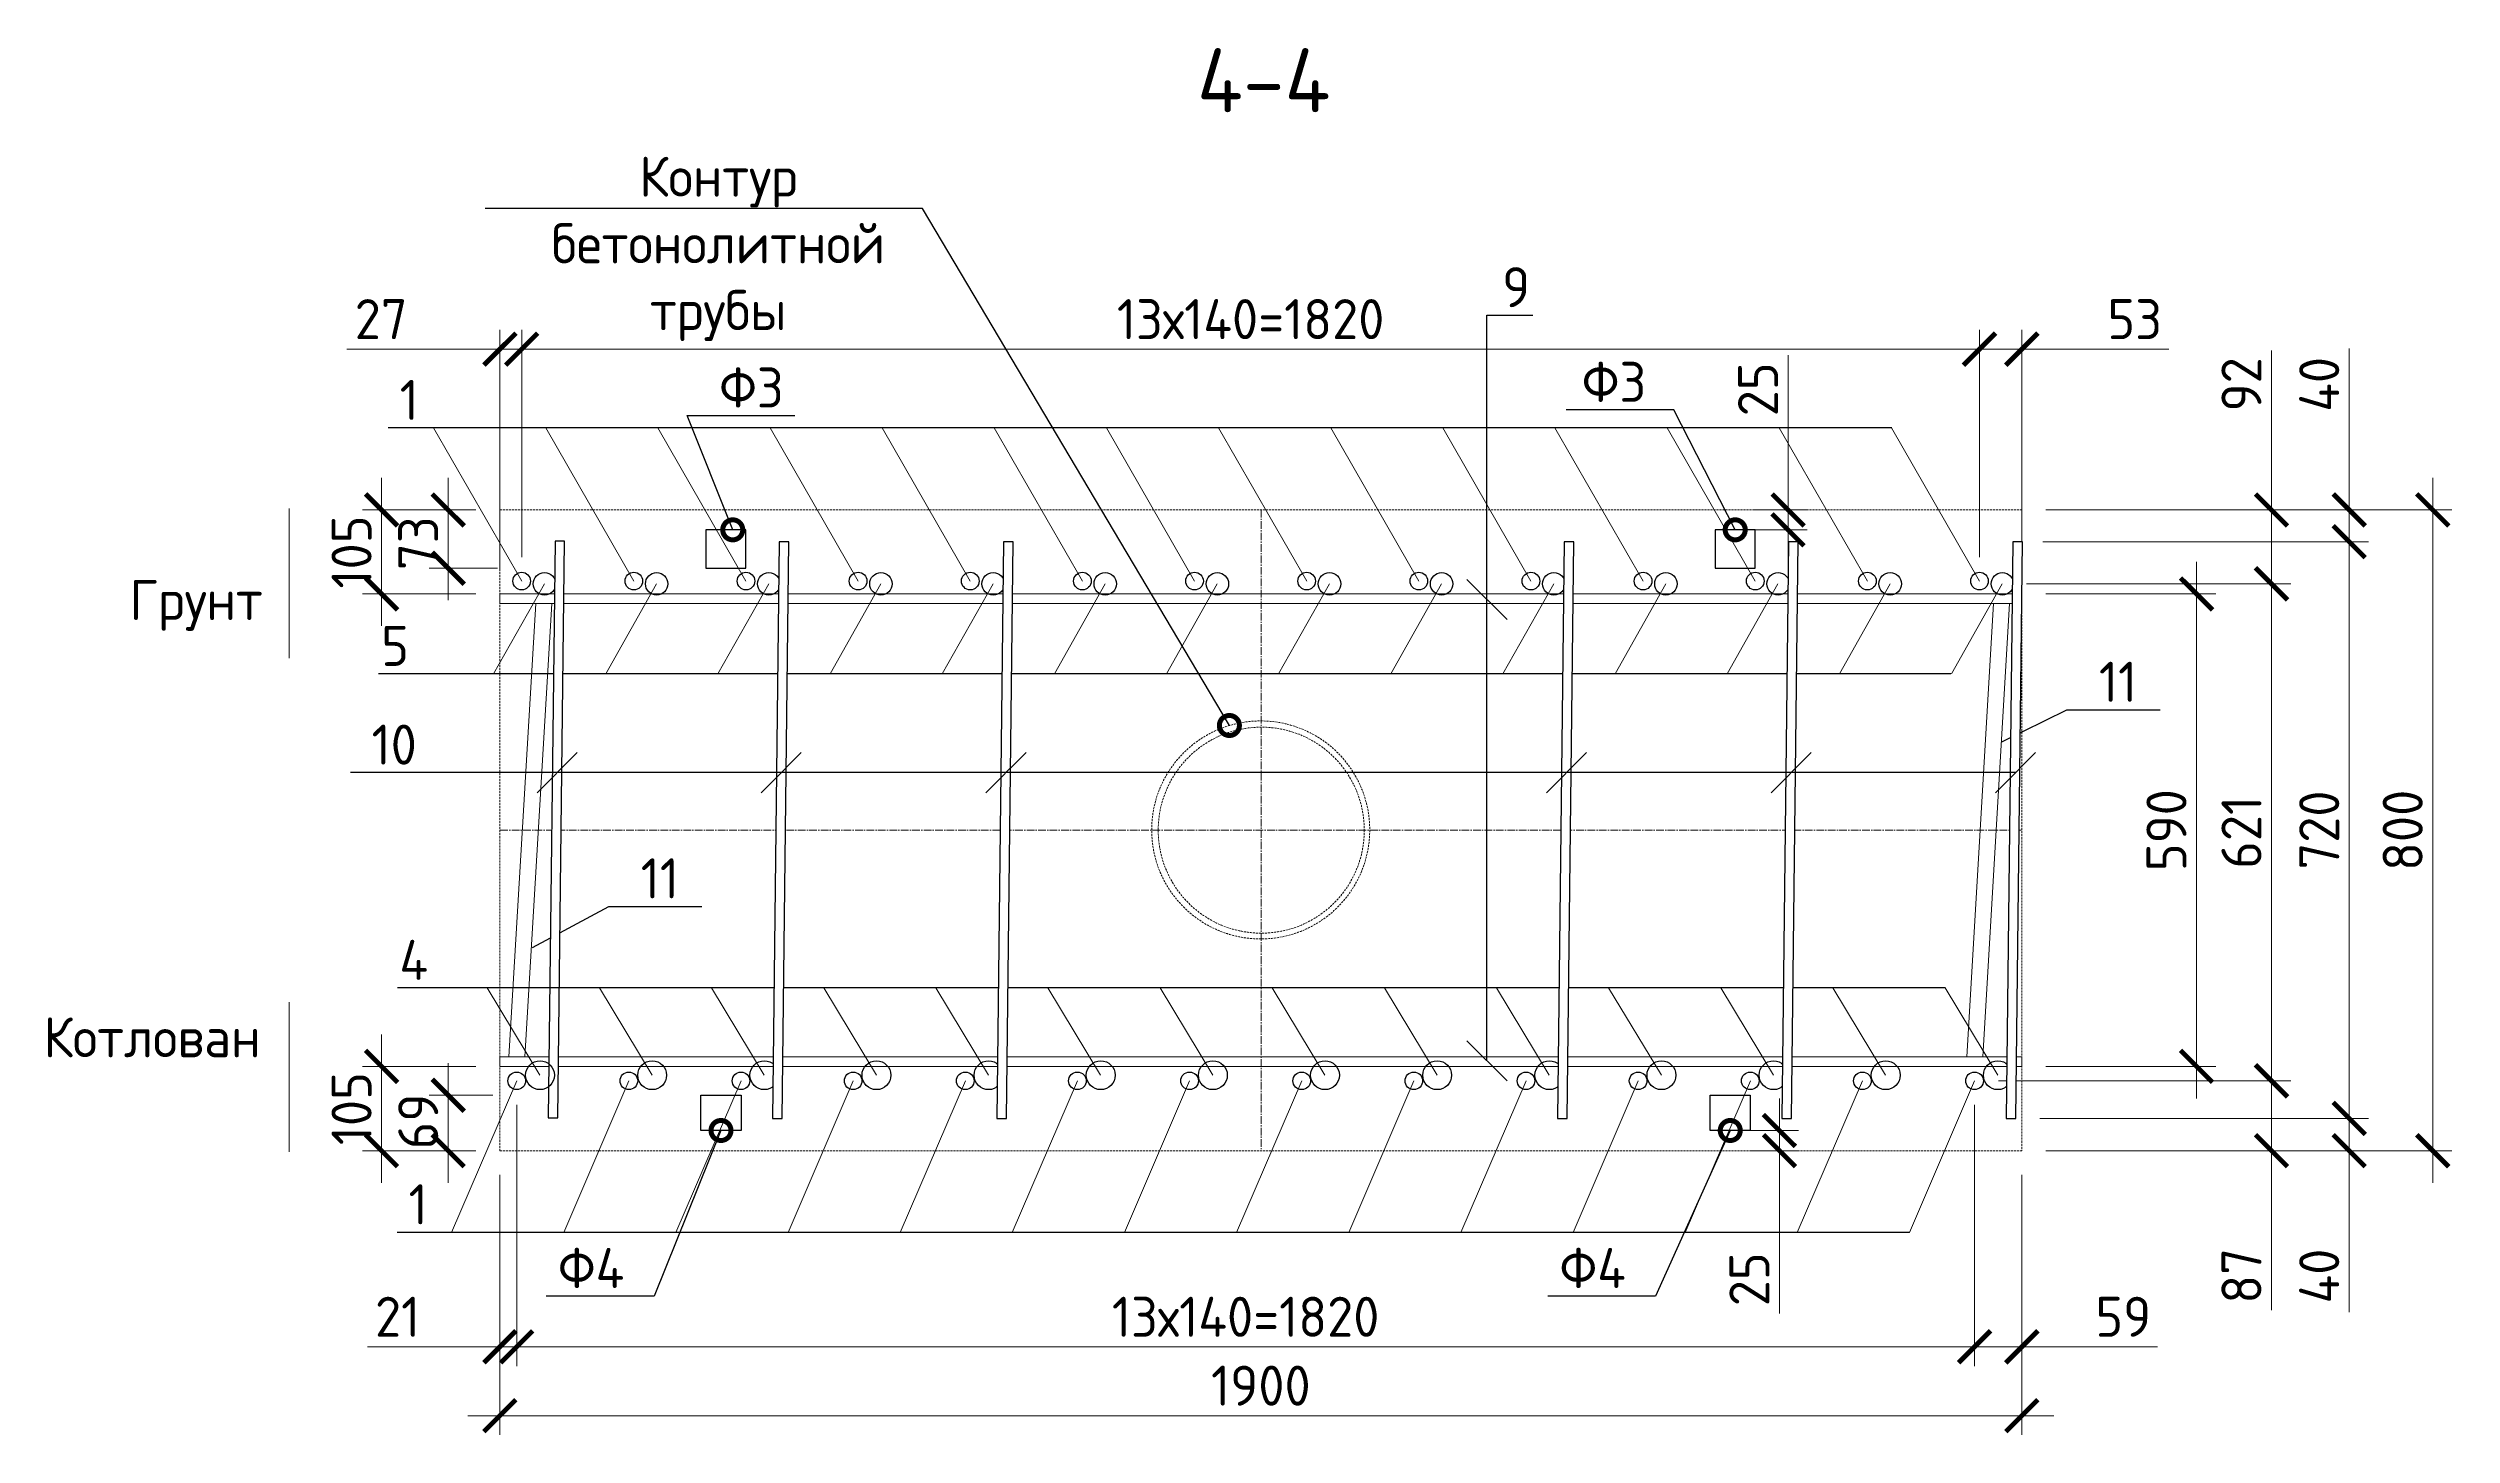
# Model space of a CAD drawing. Header units: millimetres. Extents: x -65574 to 111613, y -106550 to -50518.
# Drawn here: x 18247 to 21248, y -59299 to -57567 of the extents above; entities that cross this region are included whole.
import ezdxf
from ezdxf import colors
from ezdxf.entities.mleader import LeaderData, LeaderLine
from ezdxf.math import Vec2, Vec3

# ---------------------------------------------------------------- set-up
doc = ezdxf.new("R2010")
doc.units = ezdxf.units.MM
doc.linetypes.add('CENTER2', pattern=[28.575, 19.05, -3.175, 3.175, -3.175])
doc.linetypes.add('невидимая', pattern=[0.375, 0.25, -0.125])
doc.layers.get('Defpoints').update_dxf_attribs({"color": 6})
doc.styles.add('GOST-2.304_Type-B', font='GOST Common.ttf')
doc.dimstyles.new('УРСТ', dxfattribs={"dimtxt": 2.5, "dimasz": 2, "dimexe": 1.2, "dimexo": 1.5, "dimtad": 1, "dimdec": 0, "dimrnd": 1, "dimtxsty": 'GOST-2.304_Type-B', "dimblk": 'ARCHTICK', "dimcen": 2, "dimdle": 2, "dimazin": 3, "dimtfac": 1, "dimtdec": 0, "dimtmove": 1, "dimatfit": 0, "dimldrblk": 'NONE', "dimlwd": 15, "dimlwe": 15})

# ---------------------------------------------------------------- blocks, each defined once
blk = doc.blocks.new('_ArchTick')
at = {"color": 0, "linetype": 'ByBlock', "const_width": 0.15}
blk.add_lwpolyline([(-0.5, -0.5), (0.5, 0.5)], dxfattribs=at)
blk = doc.blocks.new('*D335')
at = {"color": 0, "lineweight": 15, "transparency": 16777216}
for p, q in [((20408.5, -58918.9), (20408.5, -58878.9)), ((20371.9, -58918.9), (20432.5, -58918.9)), ((20408.5, -58918.9), (20408.5, -58944.1)), ((20408.5, -58918.9), (20408.5, -58944.1)), ((20371.9, -58944.1), (20432.5, -58944.1)), ((20408.5, -58944.1), (20408.5, -58984.1)), ((20408.5, -59147.2), (20408.5, -58944.1))]:
    blk.add_line(p, q, dxfattribs=at)
at = {"layer": 'Defpoints', "color": 0, "lineweight": -2, "transparency": 16777216}
for p in [(20371.9, -58918.9), (20371.9, -58944.1), (20408.5, -58944.1)]:
    blk.add_point(p, dxfattribs=at)
at = {"color": 0, "lineweight": 15, "transparency": 16777216, "xscale": 40, "yscale": 40, "zscale": 40}
for p, rotation in [((20408.5, -58918.9), 270), ((20408.5, -58944.1), 90)]:
    blk.add_blockref('_ArchTick', p, dxfattribs=dict(at, rotation=rotation))
at = {"color": 0, "lineweight": 15, "transparency": 16777216, "insert": (20371, -59104.7), "char_height": 50, "attachment_point": 5, "rotation": 90, "style": 'GOST-2.304_Type-B'}
blk.add_mtext('\\A1;25', dxfattribs=at)
blk = doc.blocks.new('_None')
blk = doc.blocks.new('*D352')
at = {"color": 0, "lineweight": 15, "ltscale": 100, "transparency": 16777216}
for p, q in [((18838.3, -58202.9), (18838.3, -57919.3)), ((20658.3, -58202.9), (20658.3, -57919.3)), ((18798.3, -57943.3), (20698.3, -57943.3))]:
    blk.add_line(p, q, dxfattribs=at)
at = {"layer": 'Defpoints', "color": 0, "lineweight": -2, "ltscale": 100, "transparency": 16777216}
for p in [(20658.3, -57943.3), (18838.3, -58232.9), (20658.3, -58232.9)]:
    blk.add_point(p, dxfattribs=at)
at = {"color": 0, "lineweight": 15, "ltscale": 100, "transparency": 16777216, "xscale": 40, "yscale": 40, "zscale": 40, "rotation": 180}
blk.add_blockref('_ArchTick', (18838.3, -57943.3), dxfattribs=at)
at = {"color": 0, "lineweight": 15, "ltscale": 100, "transparency": 16777216, "xscale": 40, "yscale": 40, "zscale": 40}
blk.add_blockref('_ArchTick', (20658.3, -57943.3), dxfattribs=at)
at = {"color": 0, "lineweight": 15, "ltscale": 100, "transparency": 16777216, "insert": (19748.3, -57905.8), "char_height": 50, "attachment_point": 5, "style": 'GOST-2.304_Type-B'}
blk.add_mtext('\\A1;13х140=1820', dxfattribs=at)
blk = doc.blocks.new('*D353')
at = {"color": 0, "lineweight": 15, "ltscale": 100, "transparency": 16777216}
for p, q in [((18811.1, -58218.9), (18811.1, -57919.3)), ((18838.3, -58202.9), (18838.3, -57919.3)), ((18620.2, -57943.3), (18811.1, -57943.3)), ((18811.1, -57943.3), (18771.1, -57943.3)), ((18838.3, -57943.3), (18811.1, -57943.3)), ((18838.3, -57943.3), (18811.1, -57943.3)), ((18838.3, -57943.3), (18878.3, -57943.3))]:
    blk.add_line(p, q, dxfattribs=at)
at = {"layer": 'Defpoints', "color": 0, "lineweight": -2, "ltscale": 100, "transparency": 16777216}
for p in [(18811.1, -57943.3), (18811.1, -58248.9), (18838.3, -58232.9)]:
    blk.add_point(p, dxfattribs=at)
at = {"color": 0, "lineweight": 15, "ltscale": 100, "transparency": 16777216, "xscale": 40, "yscale": 40, "zscale": 40}
blk.add_blockref('_ArchTick', (18811.1, -57943.3), dxfattribs=at)
at = {"color": 0, "lineweight": 15, "ltscale": 100, "transparency": 16777216, "xscale": 40, "yscale": 40, "zscale": 40, "rotation": 180}
blk.add_blockref('_ArchTick', (18838.3, -57943.3), dxfattribs=at)
at = {"color": 0, "lineweight": 15, "ltscale": 100, "transparency": 16777216, "insert": (18662.8, -57905.8), "char_height": 50, "attachment_point": 5, "style": 'GOST-2.304_Type-B'}
blk.add_mtext('\\A1;27', dxfattribs=at)
blk = doc.blocks.new('*D354')
at = {"color": 0, "lineweight": 15, "ltscale": 100, "transparency": 16777216}
for p, q in [((20658.3, -58202.9), (20658.3, -57919.3)), ((20711.1, -58218.9), (20711.1, -57919.3)), ((20658.3, -57943.3), (20618.3, -57943.3)), ((20658.3, -57943.3), (20711.1, -57943.3)), ((20658.3, -57943.3), (20711.1, -57943.3)), ((20711.1, -57943.3), (20751.1, -57943.3)), ((20894.5, -57943.3), (20711.1, -57943.3))]:
    blk.add_line(p, q, dxfattribs=at)
at = {"layer": 'Defpoints', "color": 0, "lineweight": -2, "ltscale": 100, "transparency": 16777216}
for p in [(20711.1, -57943.3), (20658.3, -58232.9), (20711.1, -58248.9)]:
    blk.add_point(p, dxfattribs=at)
at = {"color": 0, "lineweight": 15, "ltscale": 100, "transparency": 16777216, "xscale": 40, "yscale": 40, "zscale": 40}
blk.add_blockref('_ArchTick', (20658.3, -57943.3), dxfattribs=at)
at = {"color": 0, "lineweight": 15, "ltscale": 100, "transparency": 16777216, "xscale": 40, "yscale": 40, "zscale": 40, "rotation": 180}
blk.add_blockref('_ArchTick', (20711.1, -57943.3), dxfattribs=at)
at = {"color": 0, "lineweight": 15, "ltscale": 100, "transparency": 16777216, "insert": (20852, -57905.8), "char_height": 50, "attachment_point": 5, "style": 'GOST-2.304_Type-B'}
blk.add_mtext('\\A1;53', dxfattribs=at)
blk = doc.blocks.new('*D355')
at = {"color": 0, "lineweight": 15, "ltscale": 100, "transparency": 16777216}
for p, q in [((18832.1, -58886.9), (18832.1, -59213)), ((20652.1, -58886.9), (20652.1, -59213)), ((18792.1, -59189), (20692.1, -59189))]:
    blk.add_line(p, q, dxfattribs=at)
at = {"layer": 'Defpoints', "color": 0, "lineweight": -2, "ltscale": 100, "transparency": 16777216}
for p in [(18832.1, -58856.9), (20652.1, -58856.9), (20652.1, -59189)]:
    blk.add_point(p, dxfattribs=at)
at = {"color": 0, "lineweight": 15, "ltscale": 100, "transparency": 16777216, "xscale": 40, "yscale": 40, "zscale": 40, "rotation": 180}
blk.add_blockref('_ArchTick', (18832.1, -59189), dxfattribs=at)
at = {"color": 0, "lineweight": 15, "ltscale": 100, "transparency": 16777216, "xscale": 40, "yscale": 40, "zscale": 40}
blk.add_blockref('_ArchTick', (20652.1, -59189), dxfattribs=at)
at = {"color": 0, "lineweight": 15, "ltscale": 100, "transparency": 16777216, "insert": (19742.1, -59151.5), "char_height": 50, "attachment_point": 5, "style": 'GOST-2.304_Type-B'}
blk.add_mtext('\\A1;13х140=1820', dxfattribs=at)
blk = doc.blocks.new('*D356')
at = {"color": 0, "lineweight": 15, "ltscale": 100, "transparency": 16777216}
for p, q in [((18832.1, -58886.9), (18832.1, -59213)), ((18811.1, -58974.1), (18811.1, -59213)), ((18645.9, -59189), (18811.1, -59189)), ((18811.1, -59189), (18771.1, -59189)), ((18832.1, -59189), (18811.1, -59189)), ((18832.1, -59189), (18811.1, -59189)), ((18832.1, -59189), (18872.1, -59189))]:
    blk.add_line(p, q, dxfattribs=at)
at = {"layer": 'Defpoints', "color": 0, "lineweight": -2, "ltscale": 100, "transparency": 16777216}
for p in [(18832.1, -58856.9), (18811.1, -58944.1), (18811.1, -59189)]:
    blk.add_point(p, dxfattribs=at)
at = {"color": 0, "lineweight": 15, "ltscale": 100, "transparency": 16777216, "xscale": 40, "yscale": 40, "zscale": 40}
blk.add_blockref('_ArchTick', (18811.1, -59189), dxfattribs=at)
at = {"color": 0, "lineweight": 15, "ltscale": 100, "transparency": 16777216, "xscale": 40, "yscale": 40, "zscale": 40, "rotation": 180}
blk.add_blockref('_ArchTick', (18832.1, -59189), dxfattribs=at)
at = {"color": 0, "lineweight": 15, "ltscale": 100, "transparency": 16777216, "insert": (18683.4, -59151.5), "char_height": 50, "attachment_point": 5, "style": 'GOST-2.304_Type-B'}
blk.add_mtext('\\A1;21', dxfattribs=at)
blk = doc.blocks.new('*D357')
at = {"color": 0, "lineweight": 15, "ltscale": 100, "transparency": 16777216}
for p, q in [((20652.1, -58886.9), (20652.1, -59213)), ((20711.1, -58974.1), (20711.1, -59213)), ((20652.1, -59189), (20612.1, -59189)), ((20652.1, -59189), (20711.1, -59189)), ((20652.1, -59189), (20711.1, -59189)), ((20711.1, -59189), (20751.1, -59189)), ((20880.3, -59189), (20711.1, -59189))]:
    blk.add_line(p, q, dxfattribs=at)
at = {"layer": 'Defpoints', "color": 0, "lineweight": -2, "ltscale": 100, "transparency": 16777216}
for p in [(20652.1, -58856.9), (20711.1, -58944.1), (20711.1, -59189)]:
    blk.add_point(p, dxfattribs=at)
at = {"color": 0, "lineweight": 15, "ltscale": 100, "transparency": 16777216, "xscale": 40, "yscale": 40, "zscale": 40}
blk.add_blockref('_ArchTick', (20652.1, -59189), dxfattribs=at)
at = {"color": 0, "lineweight": 15, "ltscale": 100, "transparency": 16777216, "xscale": 40, "yscale": 40, "zscale": 40, "rotation": 180}
blk.add_blockref('_ArchTick', (20711.1, -59189), dxfattribs=at)
at = {"color": 0, "lineweight": 15, "ltscale": 100, "transparency": 16777216, "insert": (20837.8, -59151.5), "char_height": 50, "attachment_point": 5, "style": 'GOST-2.304_Type-B'}
blk.add_mtext('\\A1;59', dxfattribs=at)
blk = doc.blocks.new('*D358')
at = {"color": 0, "lineweight": 15, "ltscale": 100, "transparency": 16777216}
for p, q in [((20929.2, -58208.9), (20929.2, -58878.9)), ((20741.1, -58248.9), (20953.2, -58248.9)), ((20741.1, -58838.9), (20953.2, -58838.9))]:
    blk.add_line(p, q, dxfattribs=at)
at = {"layer": 'Defpoints', "color": 0, "lineweight": -2, "ltscale": 100, "transparency": 16777216}
for p in [(20711.1, -58248.9), (20711.1, -58838.9), (20929.2, -58838.9)]:
    blk.add_point(p, dxfattribs=at)
at = {"color": 0, "lineweight": 15, "ltscale": 100, "transparency": 16777216, "xscale": 40, "yscale": 40, "zscale": 40}
for p, rotation in [((20929.2, -58248.9), 90), ((20929.2, -58838.9), 270)]:
    blk.add_blockref('_ArchTick', p, dxfattribs=dict(at, rotation=rotation))
at = {"color": 0, "lineweight": 15, "ltscale": 100, "transparency": 16777216, "insert": (20891.7, -58543.9), "char_height": 50, "attachment_point": 5, "rotation": 90, "style": 'GOST-2.304_Type-B'}
blk.add_mtext('\\A1;590', dxfattribs=at)
blk = doc.blocks.new('*D359')
at = {"color": 0, "lineweight": 15, "ltscale": 100, "transparency": 16777216}
for p, q in [((21022.8, -58196.3), (21022.8, -58896.9)), ((20716.8, -58236.3), (21046.8, -58236.3)), ((20682.1, -58856.9), (21046.8, -58856.9))]:
    blk.add_line(p, q, dxfattribs=at)
at = {"layer": 'Defpoints', "color": 0, "lineweight": -2, "ltscale": 100, "transparency": 16777216}
for p in [(20686.8, -58236.3), (20652.1, -58856.9), (21022.8, -58856.9)]:
    blk.add_point(p, dxfattribs=at)
at = {"color": 0, "lineweight": 15, "ltscale": 100, "transparency": 16777216, "xscale": 40, "yscale": 40, "zscale": 40}
for p, rotation in [((21022.8, -58236.3), 90), ((21022.8, -58856.9), 270)]:
    blk.add_blockref('_ArchTick', p, dxfattribs=dict(at, rotation=rotation))
at = {"color": 0, "lineweight": 15, "ltscale": 100, "transparency": 16777216, "insert": (20985.3, -58546.6), "char_height": 50, "attachment_point": 5, "rotation": 90, "style": 'GOST-2.304_Type-B'}
blk.add_mtext('\\A1;621', dxfattribs=at)
blk = doc.blocks.new('*D360')
at = {"color": 0, "lineweight": 15, "ltscale": 100, "transparency": 16777216}
for p, q in [((21224.1, -58104.1), (21224.1, -58984.1)), ((20741.1, -58144.1), (21248.1, -58144.1)), ((20741.1, -58944.1), (21248.1, -58944.1))]:
    blk.add_line(p, q, dxfattribs=at)
at = {"layer": 'Defpoints', "color": 0, "lineweight": -2, "ltscale": 100, "transparency": 16777216}
for p in [(20711.1, -58144.1), (20711.1, -58944.1), (21224.1, -58944.1)]:
    blk.add_point(p, dxfattribs=at)
at = {"color": 0, "lineweight": 15, "ltscale": 100, "transparency": 16777216, "xscale": 40, "yscale": 40, "zscale": 40}
for p, rotation in [((21224.1, -58144.1), 90), ((21224.1, -58944.1), 270)]:
    blk.add_blockref('_ArchTick', p, dxfattribs=dict(at, rotation=rotation))
at = {"color": 0, "lineweight": 15, "ltscale": 100, "transparency": 16777216, "insert": (21186.6, -58544.1), "char_height": 50, "attachment_point": 5, "rotation": 90, "style": 'GOST-2.304_Type-B'}
blk.add_mtext('\\A1;800', dxfattribs=at)
blk = doc.blocks.new('*D361')
at = {"color": 0, "lineweight": 15, "ltscale": 100, "transparency": 16777216}
for p, q in [((21119.9, -58143.7), (21119.9, -58943.8)), ((20737.2, -58183.7), (21143.9, -58183.7)), ((20733.5, -58903.8), (21143.9, -58903.8))]:
    blk.add_line(p, q, dxfattribs=at)
at = {"layer": 'Defpoints', "color": 0, "lineweight": -2, "ltscale": 100, "transparency": 16777216}
for p in [(20707.2, -58183.7), (20703.5, -58903.8), (21119.9, -58903.8)]:
    blk.add_point(p, dxfattribs=at)
at = {"color": 0, "lineweight": 15, "ltscale": 100, "transparency": 16777216, "xscale": 40, "yscale": 40, "zscale": 40}
for p, rotation in [((21119.9, -58183.7), 90), ((21119.9, -58903.8), 270)]:
    blk.add_blockref('_ArchTick', p, dxfattribs=dict(at, rotation=rotation))
at = {"color": 0, "lineweight": 15, "ltscale": 100, "transparency": 16777216, "insert": (21082.4, -58543.7), "char_height": 50, "attachment_point": 5, "rotation": 90, "style": 'GOST-2.304_Type-B'}
blk.add_mtext('\\A1;720', dxfattribs=at)
blk = doc.blocks.new('*D362')
at = {"color": 0, "lineweight": 15, "ltscale": 100, "transparency": 16777216}
for p, q in [((21119.9, -57942.3), (21119.9, -58144.1)), ((21119.9, -58144.1), (21119.9, -58104.1)), ((20741.1, -58144.1), (21143.9, -58144.1)), ((21119.9, -58183.7), (21119.9, -58144.1)), ((21119.9, -58183.7), (21119.9, -58144.1)), ((20737.2, -58183.7), (21143.9, -58183.7)), ((21119.9, -58183.7), (21119.9, -58223.7))]:
    blk.add_line(p, q, dxfattribs=at)
at = {"layer": 'Defpoints', "color": 0, "lineweight": -2, "ltscale": 100, "transparency": 16777216}
for p in [(20711.1, -58144.1), (21119.9, -58144.1), (20707.2, -58183.7)]:
    blk.add_point(p, dxfattribs=at)
at = {"color": 0, "lineweight": 15, "ltscale": 100, "transparency": 16777216, "xscale": 40, "yscale": 40, "zscale": 40}
for p, rotation in [((21119.9, -58144.1), 270), ((21119.9, -58183.7), 90)]:
    blk.add_blockref('_ArchTick', p, dxfattribs=dict(at, rotation=rotation))
at = {"color": 0, "lineweight": 15, "ltscale": 100, "transparency": 16777216, "insert": (21082.4, -57987.3), "char_height": 50, "attachment_point": 5, "rotation": 90, "style": 'GOST-2.304_Type-B'}
blk.add_mtext('\\A1;40', dxfattribs=at)
blk = doc.blocks.new('_Oblique')
at = {"color": 0, "linetype": 'ByBlock', "lineweight": -2}
blk.add_line((-0.5, -0.5), (0.5, 0.5), dxfattribs=at)
blk = doc.blocks.new('*U279')
at = {"linetype": 'ByBlock', "lineweight": 15, "ltscale": 100}
blk.add_lwpolyline([(30.5, -55.5), (-32.9, 57)], dxfattribs=at)
blk = doc.blocks.new('*U280')
at = {"color": 0, "linetype": 'ByBlock', "lineweight": -2, "transparency": 16777216}
for p in [(0, 0), (140, 0), (280, 0), (420, 0), (560, 0), (700, 0), (840, 0), (980, 0), (1120, 0), (1260, 0), (1400, 0), (1540, 0), (1680, 0), (1820, 0)]:
    blk.add_blockref('*U279', p, dxfattribs=at)
blk = doc.blocks.new('_DotSmall')
at = {"color": 0, "linetype": 'ByBlock', "const_width": 0.5}
blk.add_lwpolyline([(-0.0625, 0, 1), (0.0625, 0, 1)], format="xyb", close=True, dxfattribs=at)
blk = doc.blocks.new('*D401')
at = {"color": 0, "lineweight": 15, "ltscale": 100, "transparency": 16777216}
for p, q in [((21119.9, -58903.8), (21119.9, -58863.8)), ((20733.5, -58903.8), (21143.9, -58903.8)), ((21119.9, -58903.8), (21119.9, -58944.1)), ((21119.9, -58903.8), (21119.9, -58944.1)), ((20741.1, -58944.1), (21143.9, -58944.1)), ((21119.9, -58944.1), (21119.9, -58984.1)), ((21119.9, -59145.7), (21119.9, -58944.1))]:
    blk.add_line(p, q, dxfattribs=at)
at = {"layer": 'Defpoints', "color": 0, "lineweight": -2, "ltscale": 100, "transparency": 16777216}
for p in [(20703.5, -58903.8), (20711.1, -58944.1), (21119.9, -58944.1)]:
    blk.add_point(p, dxfattribs=at)
at = {"color": 0, "lineweight": 15, "ltscale": 100, "transparency": 16777216, "xscale": 40, "yscale": 40, "zscale": 40}
for p, rotation in [((21119.9, -58903.8), 270), ((21119.9, -58944.1), 90)]:
    blk.add_blockref('_ArchTick', p, dxfattribs=dict(at, rotation=rotation))
at = {"color": 0, "lineweight": 15, "ltscale": 100, "transparency": 16777216, "insert": (21082.4, -59100.7), "char_height": 50, "attachment_point": 5, "rotation": 90, "style": 'GOST-2.304_Type-B'}
blk.add_mtext('\\A1;40', dxfattribs=at)
blk = doc.blocks.new('*D402')
at = {"color": 0, "lineweight": 15, "transparency": 16777216}
for p, q in [((20419.3, -57951), (20419.3, -58144.1)), ((20419.3, -58144.1), (20419.3, -58104.1)), ((20377.3, -58144.1), (20443.3, -58144.1)), ((20419.3, -58168.9), (20419.3, -58144.1)), ((20419.3, -58168.9), (20419.3, -58144.1)), ((20378.3, -58168.9), (20443.3, -58168.9)), ((20419.3, -58168.9), (20419.3, -58208.9))]:
    blk.add_line(p, q, dxfattribs=at)
at = {"layer": 'Defpoints', "color": 0, "lineweight": -2, "transparency": 16777216}
for p in [(20377.3, -58144.1), (20419.3, -58144.1), (20378.3, -58168.9)]:
    blk.add_point(p, dxfattribs=at)
at = {"color": 0, "lineweight": 15, "transparency": 16777216, "xscale": 40, "yscale": 40, "zscale": 40}
for p, rotation in [((20419.3, -58144.1), 270), ((20419.3, -58168.9), 90)]:
    blk.add_blockref('_ArchTick', p, dxfattribs=dict(at, rotation=rotation))
at = {"color": 0, "lineweight": 15, "transparency": 16777216, "insert": (20381.8, -57993.5), "char_height": 50, "attachment_point": 5, "rotation": 90, "style": 'GOST-2.304_Type-B'}
blk.add_mtext('\\A1;25', dxfattribs=at)
blk = doc.blocks.new('*U231')
at = {"lineweight": 30, "ltscale": 100}
blk.add_circle((0, 0), 14, dxfattribs=at)
blk = doc.blocks.new('*U232')
at = {"color": 0, "linetype": 'ByBlock', "lineweight": -2, "transparency": 16777216}
for p in [(0, 0), (140, 0), (280, 0), (420, 0), (560, 0), (700, 0), (840, 0), (980, 0), (1120, 0), (1260, 0), (1400, 0), (1540, 0), (1680, 0), (1820, 0)]:
    blk.add_blockref('*U231', p, dxfattribs=at)
blk = doc.blocks.new('*D418')
at = {"color": 0, "lineweight": 15, "ltscale": 100, "transparency": 16777216}
for p, q in [((18746.6, -58834.9), (18746.6, -58984.1)), ((18802.1, -58874.9), (18722.6, -58874.9)), ((18781.1, -58944.1), (18722.6, -58944.1))]:
    blk.add_line(p, q, dxfattribs=at)
at = {"layer": 'Defpoints', "color": 0, "lineweight": -2, "ltscale": 100, "transparency": 16777216}
for p in [(18832.1, -58874.9), (18746.6, -58944.1), (18811.1, -58944.1)]:
    blk.add_point(p, dxfattribs=at)
at = {"color": 0, "lineweight": 15, "ltscale": 100, "transparency": 16777216, "xscale": 40, "yscale": 40, "zscale": 40}
for p, rotation in [((18746.6, -58874.9), 90), ((18746.6, -58944.1), 270)]:
    blk.add_blockref('_ArchTick', p, dxfattribs=dict(at, rotation=rotation))
at = {"color": 0, "lineweight": 15, "ltscale": 100, "transparency": 16777216, "insert": (18709.1, -58907.6), "char_height": 50, "attachment_point": 5, "rotation": 90, "style": 'GOST-2.304_Type-B'}
blk.add_mtext('\\A1;69', dxfattribs=at)
blk = doc.blocks.new('*D419')
at = {"color": 0, "lineweight": 15, "ltscale": 100, "transparency": 16777216}
for p, q in [((18746.6, -58256.9), (18746.6, -58104.1)), ((18781.1, -58144.1), (18722.6, -58144.1)), ((18808.3, -58216.9), (18722.6, -58216.9))]:
    blk.add_line(p, q, dxfattribs=at)
at = {"layer": 'Defpoints', "color": 0, "lineweight": -2, "ltscale": 100, "transparency": 16777216}
for p in [(18746.6, -58144.1), (18811.1, -58144.1), (18838.3, -58216.9)]:
    blk.add_point(p, dxfattribs=at)
at = {"color": 0, "lineweight": 15, "ltscale": 100, "transparency": 16777216, "xscale": 40, "yscale": 40, "zscale": 40}
for p, rotation in [((18746.6, -58144.1), 90), ((18746.6, -58216.9), 270)]:
    blk.add_blockref('_ArchTick', p, dxfattribs=dict(at, rotation=rotation))
at = {"color": 0, "lineweight": 15, "ltscale": 100, "transparency": 16777216, "insert": (18709.1, -58185.6), "char_height": 50, "attachment_point": 5, "rotation": 90, "style": 'GOST-2.304_Type-B'}
blk.add_mtext('\\A1;73', dxfattribs=at)
blk = doc.blocks.new('*D420')
at = {"color": 0, "lineweight": 15, "ltscale": 100, "transparency": 16777216}
for p, q in [((18663.4, -58104.1), (18663.4, -58288.9)), ((18781.1, -58144.1), (18639.4, -58144.1)), ((18781.1, -58248.9), (18639.4, -58248.9))]:
    blk.add_line(p, q, dxfattribs=at)
at = {"layer": 'Defpoints', "color": 0, "lineweight": -2, "ltscale": 100, "transparency": 16777216}
for p in [(18811.1, -58144.1), (18663.4, -58248.9), (18811.1, -58248.9)]:
    blk.add_point(p, dxfattribs=at)
at = {"color": 0, "lineweight": 15, "ltscale": 100, "transparency": 16777216, "xscale": 40, "yscale": 40, "zscale": 40}
for p, rotation in [((18663.4, -58144.1), 90), ((18663.4, -58248.9), 270)]:
    blk.add_blockref('_ArchTick', p, dxfattribs=dict(at, rotation=rotation))
at = {"color": 0, "lineweight": 15, "ltscale": 100, "transparency": 16777216, "insert": (18625.9, -58196.6), "char_height": 50, "attachment_point": 5, "rotation": 90, "style": 'GOST-2.304_Type-B'}
blk.add_mtext('\\A1;105', dxfattribs=at)
blk = doc.blocks.new('*D421')
at = {"color": 0, "lineweight": 15, "transparency": 16777216}
for p, q in [((18663.4, -58798.9), (18663.4, -58984.1)), ((18781.1, -58838.9), (18639.4, -58838.9)), ((18781.1, -58944.1), (18639.4, -58944.1))]:
    blk.add_line(p, q, dxfattribs=at)
at = {"layer": 'Defpoints', "color": 0, "lineweight": -2, "transparency": 16777216}
for p in [(18811.1, -58838.9), (18663.4, -58944.1), (18811.1, -58944.1)]:
    blk.add_point(p, dxfattribs=at)
at = {"color": 0, "lineweight": 15, "transparency": 16777216, "xscale": 40, "yscale": 40, "zscale": 40}
for p, rotation in [((18663.4, -58838.9), 90), ((18663.4, -58944.1), 270)]:
    blk.add_blockref('_ArchTick', p, dxfattribs=dict(at, rotation=rotation))
at = {"color": 0, "lineweight": 15, "transparency": 16777216, "insert": (18625.9, -58891.6), "char_height": 50, "attachment_point": 5, "rotation": 90, "style": 'GOST-2.304_Type-B'}
blk.add_mtext('\\A1;105', dxfattribs=at)
blk = doc.blocks.new('*D437')
at = {"color": 0, "lineweight": 15, "transparency": 16777216}
for p, q in [((18811.1, -58974.1), (18811.1, -59299)), ((20711.1, -58974.1), (20711.1, -59299)), ((20751.1, -59275), (18771.1, -59275))]:
    blk.add_line(p, q, dxfattribs=at)
at = {"layer": 'Defpoints', "color": 0, "lineweight": -2, "transparency": 16777216}
for p in [(18811.1, -58944.1), (20711.1, -58944.1), (18811.1, -59275)]:
    blk.add_point(p, dxfattribs=at)
at = {"color": 0, "lineweight": 15, "transparency": 16777216, "xscale": 40, "yscale": 40, "zscale": 40, "rotation": 180}
blk.add_blockref('_ArchTick', (18811.1, -59275), dxfattribs=at)
at = {"color": 0, "lineweight": 15, "transparency": 16777216, "xscale": 40, "yscale": 40, "zscale": 40}
blk.add_blockref('_ArchTick', (20711.1, -59275), dxfattribs=at)
at = {"color": 0, "lineweight": 15, "transparency": 16777216, "insert": (19761.1, -59237.5), "char_height": 50, "attachment_point": 5, "style": 'GOST-2.304_Type-B'}
blk.add_mtext('\\A1;1900', dxfattribs=at)
blk = doc.blocks.new('*U252')
at = {"color": 7, "lineweight": 30}
blk.add_circle((0, -2), 11, dxfattribs=at)
blk = doc.blocks.new('*U253')
at = {"color": 0, "linetype": 'ByBlock', "lineweight": -2, "transparency": 16777216}
for p in [(0, 0), (140, 0), (280, 0), (420, 0), (560, 0), (700, 0), (840, 0), (980, 0), (1120, 0), (1260, 0), (1400, 0), (1540, 0), (1680, 0), (1820, 0)]:
    blk.add_blockref('*U252', p, dxfattribs=at)
blk = doc.blocks.new('*U274')
at = {"linetype": 'ByBlock', "lineweight": 15, "ltscale": 100}
blk.add_lwpolyline([(26.2, -93.6), (-55.2, 95.6)], dxfattribs=at)
blk = doc.blocks.new('*U275')
at = {"color": 0, "linetype": 'ByBlock', "lineweight": -2, "transparency": 16777216}
for p in [(0, 0), (140, 0), (280, 0), (420, 0), (560, 0), (700, 0), (840, 0), (980, 0), (1120, 0), (1260, 0), (1400, 0), (1540, 0), (1680, 0), (1820, 0)]:
    blk.add_blockref('*U274', p, dxfattribs=at)
blk = doc.blocks.new('*D447')
at = {"color": 0, "lineweight": 15, "ltscale": 100, "transparency": 16777216}
for p, q in [((21022.8, -57944.8), (21022.8, -58144.1)), ((21022.8, -58144.1), (21022.8, -58104.1)), ((20741.1, -58144.1), (21046.8, -58144.1)), ((21022.8, -58236.3), (21022.8, -58144.1)), ((21022.8, -58236.3), (21022.8, -58144.1)), ((20716.8, -58236.3), (21046.8, -58236.3)), ((21022.8, -58236.3), (21022.8, -58276.3))]:
    blk.add_line(p, q, dxfattribs=at)
at = {"layer": 'Defpoints', "color": 0, "lineweight": -2, "ltscale": 100, "transparency": 16777216}
for p in [(20711.1, -58144.1), (21022.8, -58144.1), (20686.8, -58236.3)]:
    blk.add_point(p, dxfattribs=at)
at = {"color": 0, "lineweight": 15, "ltscale": 100, "transparency": 16777216, "xscale": 40, "yscale": 40, "zscale": 40}
for p, rotation in [((21022.8, -58144.1), 270), ((21022.8, -58236.3), 90)]:
    blk.add_blockref('_ArchTick', p, dxfattribs=dict(at, rotation=rotation))
at = {"color": 0, "lineweight": 15, "ltscale": 100, "transparency": 16777216, "insert": (20985.3, -57987.3), "char_height": 50, "attachment_point": 5, "rotation": 90, "style": 'GOST-2.304_Type-B'}
blk.add_mtext('\\A1;92', dxfattribs=at)
blk = doc.blocks.new('*D448')
at = {"color": 0, "lineweight": 15, "ltscale": 100, "transparency": 16777216}
for p, q in [((21022.8, -58856.9), (21022.8, -58816.9)), ((20682.1, -58856.9), (21046.8, -58856.9)), ((21022.8, -58856.9), (21022.8, -58944.1)), ((21022.8, -58856.9), (21022.8, -58944.1)), ((20741.1, -58944.1), (21046.8, -58944.1)), ((21022.8, -58944.1), (21022.8, -58984.1)), ((21022.8, -59143.1), (21022.8, -58944.1))]:
    blk.add_line(p, q, dxfattribs=at)
at = {"layer": 'Defpoints', "color": 0, "lineweight": -2, "ltscale": 100, "transparency": 16777216}
for p in [(20652.1, -58856.9), (20711.1, -58944.1), (21022.8, -58944.1)]:
    blk.add_point(p, dxfattribs=at)
at = {"color": 0, "lineweight": 15, "ltscale": 100, "transparency": 16777216, "xscale": 40, "yscale": 40, "zscale": 40}
for p, rotation in [((21022.8, -58856.9), 270), ((21022.8, -58944.1), 90)]:
    blk.add_blockref('_ArchTick', p, dxfattribs=dict(at, rotation=rotation))
at = {"color": 0, "lineweight": 15, "ltscale": 100, "transparency": 16777216, "insert": (20985.3, -59100.4), "char_height": 50, "attachment_point": 5, "rotation": 90, "style": 'GOST-2.304_Type-B'}
blk.add_mtext('\\A1;87', dxfattribs=at)
blk = doc.blocks.new('*U283')
at = {"linetype": 'ByBlock', "lineweight": 15, "ltscale": 100}
blk.add_lwpolyline([(32.9, -52), (-32.9, 57)], dxfattribs=at)
blk = doc.blocks.new('*U284')
at = {"color": 0, "linetype": 'ByBlock', "lineweight": -2, "transparency": 16777216}
for p in [(0, 0), (140, 0), (280, 0), (420, 0), (560, 0), (700, 0), (840, 0), (980, 0), (1120, 0), (1260, 0), (1400, 0), (1540, 0), (1680, 0), (1820, 0)]:
    blk.add_blockref('*U283', p, dxfattribs=at)
blk = doc.blocks.new('*U281')
at = {"color": 7, "lineweight": 30}
blk.add_circle((0, 2), 18, dxfattribs=at)
blk = doc.blocks.new('*U282')
at = {"color": 0, "linetype": 'ByBlock', "lineweight": -2, "transparency": 16777216}
for p in [(0, 0), (140, 0), (280, 0), (420, 0), (560, 0), (700, 0), (840, 0), (980, 0), (1120, 0), (1260, 0), (1400, 0), (1540, 0), (1680, 0), (1820, 0)]:
    blk.add_blockref('*U281', p, dxfattribs=at)
blk = doc.blocks.new('*U305')
at = {"lineweight": 30}
blk.add_circle((0, 0), 11, dxfattribs=at)
blk = doc.blocks.new('*U306')
at = {"color": 0, "linetype": 'ByBlock', "lineweight": -2, "transparency": 16777216}
for p in [(0, 0), (140, 0), (280, 0), (420, 0), (560, 0), (700, 0), (840, 0), (980, 0), (1120, 0), (1260, 0), (1400, 0), (1540, 0), (1680, 0), (1820, 0)]:
    blk.add_blockref('*U305', p, dxfattribs=at)
blk = doc.blocks.new('*U307')
at = {"linetype": 'ByBlock', "lineweight": 15, "ltscale": 100}
blk.add_lwpolyline([(54.8, -95.6), (-55.2, 95.6)], dxfattribs=at)
blk = doc.blocks.new('*U304')
at = {"color": 0, "linetype": 'ByBlock', "lineweight": -2, "transparency": 16777216}
for p in [(0, 0), (140, 0), (280, 0), (420, 0), (560, 0), (700, 0), (840, 0), (980, 0), (1120, 0), (1260, 0), (1400, 0), (1540, 0), (1680, 0), (1820, 0)]:
    blk.add_blockref('*U307', p, dxfattribs=at)

msp = doc.modelspace()

# ---------------------------------------------------------------- linework, layer by layer
at = {"linetype": 'CENTER2', "lineweight": 5, "ltscale": 0.5}
for p, q in [((19761.6, -58143.9), (19761.6, -58943.9)), ((18811.6, -58543.9), (20711.6, -58543.9))]:
    msp.add_line(p, q, dxfattribs=at)
at = {"lineweight": 15, "ltscale": 100}
for points in [[(18547.8, -58329.1), (18547.8, -58142.3)], [(18547.8, -58758.7), (18547.8, -58945.5)]]:
    msp.add_lwpolyline(points, dxfattribs=at)
at = {"linetype": 'невидимая', "lineweight": 15, "ltscale": 10}
msp.add_lwpolyline([(18811.1, -58944.1), (18811.1, -58144.1), (20711.1, -58144.1), (20711.1, -58944.1)], close=True, dxfattribs=at)
at = {"lineweight": 30, "ltscale": 100}
for points in [[(19118.3, -58168.9), (19068.3, -58168.9), (19068.3, -58216.9), (19118.3, -58216.9)], [(20378.3, -58168.9), (20328.3, -58168.9), (20328.3, -58216.9), (20378.3, -58216.9)], [(19112.1, -58918.9), (19062.1, -58918.9), (19062.1, -58874.9), (19112.1, -58874.9)], [(20372.1, -58918.9), (20322.1, -58918.9), (20322.1, -58874.9), (20372.1, -58874.9)]]:
    msp.add_lwpolyline(points, close=True, dxfattribs=at)
at = {"lineweight": 15}
for points in [[(18811.1, -58260.9), (18811.1, -58248.9), (20711.1, -58248.9), (20711.1, -58260.9)], [(18855.9, -58260.9), (18875.9, -58260.9), (18842.4, -58826.9), (18822.4, -58826.9)], [(20675.9, -58260.9), (20695.9, -58260.9), (20662.4, -58826.9), (20642.4, -58826.9)], [(18811.1, -58826.9), (18811.1, -58838.9), (20711.1, -58838.9), (20711.1, -58826.9)]]:
    msp.add_lwpolyline(points, close=True, dxfattribs=at)
at = {"linetype": 'невидимая', "lineweight": 5, "ltscale": 10}
for centre, radius in [((19760.9, -58543.6), 136.1), ((19761.6, -58543.9), 128.6)]:
    msp.add_circle(centre, radius, dxfattribs=at)

# ---------------------------------------------------------------- block references
at = {"xscale": -1, "rotation": 180}
for name, p in [('*U280', (18836.2, -58291.8)), ('*U275', (18806, -58950.5))]:
    msp.add_blockref(name, p, dxfattribs=at)
for name, p in [('*U232', (18866.8, -58236.3)), ('*U253', (18832.1, -58854.9))]:
    msp.add_blockref(name, p)

# ---------------------------------------------------------------- texts
at = {"insert": (19764.7, -57607.6), "char_height": 80, "width": 435.394, "attachment_point": 5, "style": 'GOST-2.304_Type-B'}
msp.add_mtext('4-4', dxfattribs=at)
at = {"ltscale": 100, "char_height": 50, "style": 'GOST-2.304_Type-B'}
for s, heights, insert, attachment_point in [('Грунт', [-65], (18348.6, -58231.4), 1), ('Котлован', [-50], (18241.4, -58827.6), 7)]:
    msp.add_mtext_dynamic_manual_height_columns(s, width=386.986, gutter_width=300, heights=heights, dxfattribs=dict(at, insert=insert, attachment_point=attachment_point))

# ---------------------------------------------------------------- dimensions: what is measured, and where the dimension line sits
at = {"lineweight": 15, "ltscale": 100}
for base, p1, p2, angle, override, picture, middle in [((18811.1, -57943.3), (18838.3, -58232.9), (18811.1, -58248.9), 0, {"dimscale": 0, "dimtxsty": 'GOST-2.304_Type-B'}, '*D353', (18662.8, -57935.8)), ((20711.1, -57943.3), (20658.3, -58232.9), (20711.1, -58248.9), 0, {"dimscale": 0, "dimtxsty": 'GOST-2.304_Type-B'}, '*D354', (20852, -57947)), ((21022.8, -58144.1), (20686.8, -58236.3), (20711.1, -58144.1), 90, {"dimscale": 0}, '*D447', (21025.2, -57987.3)), ((21119.9, -58144.1), (20707.2, -58183.7), (20711.1, -58144.1), 90, {"dimscale": 0, "dimtxsty": 'GOST-2.304_Type-B'}, '*D362', (21143.9, -57987.3)), ((18663.4, -58248.9), (18811.1, -58144.1), (18811.1, -58248.9), 90, {"dimscale": 0, "dimtxsty": 'GOST-2.304_Type-B'}, '*D420', (18663.4, -58196.6)), ((18746.6, -58144.1), (18838.3, -58216.9), (18811.1, -58144.1), 90, {"dimscale": 0, "dimtxsty": 'GOST-2.304_Type-B'}, '*D419', (18746.6, -58185.6)), ((21022.8, -58944.1), (20652.1, -58856.9), (20711.1, -58944.1), 270, {"dimscale": 0}, '*D448', (21025.2, -59100.4)), ((18746.6, -58944.1), (18832.1, -58874.9), (18811.1, -58944.1), 90, {"dimscale": 0, "dimtxsty": 'GOST-2.304_Type-B'}, '*D418', (18746.6, -58907.6)), ((18811.1, -59189), (18832.1, -58856.9), (18811.1, -58944.1), 0, {"dimscale": 0, "dimtxsty": 'GOST-2.304_Type-B'}, '*D356', (18683.4, -59192)), ((20711.1, -59189), (20652.1, -58856.9), (20711.1, -58944.1), 0, {"dimscale": 0}, '*D357', (20837.8, -59189)), ((21119.9, -58944.1), (20703.5, -58903.8), (20711.1, -58944.1), 270, {"dimscale": 0, "dimtxsty": 'GOST-2.304_Type-B'}, '*D401', (21143.9, -59100.7))]:
    dim = msp.add_linear_dim(base=base, p1=p1, p2=p2, angle=angle, dimstyle='УРСТ', override=override, dxfattribs=at)
    dim.commit()
    dim.dimension.update_dxf_attribs({"geometry": picture, "text_midpoint": middle, "dimtype": 160})
for base, p1, p2, picture, middle in [((20658.3, -57943.3), (18838.3, -58232.9), (20658.3, -58232.9), '*D352', (19748.3, -57905.8)), ((20652.1, -59189), (18832.1, -58856.9), (20652.1, -58856.9), '*D355', (19742.1, -59151.5))]:
    dim = msp.add_linear_dim(base=base, p1=p1, p2=p2, angle=0, text='13х140=<>', dimstyle='УРСТ', override={"dimscale": 0, "dimtxsty": 'GOST-2.304_Type-B'}, dxfattribs=at)
    dim.commit()
    dim.dimension.update_dxf_attribs({"geometry": picture, "text_midpoint": middle})
at = {"lineweight": 15}
for base, p1, p2, override, picture, middle in [((20419.3, -58144.1), (20378.3, -58168.9), (20377.3, -58144.1), {"dimscale": 0, "dimexo": 0, "dimtxsty": 'GOST-2.304_Type-B'}, '*D402', (20445.6, -57993.5)), ((18663.4, -58944.1), (18811.1, -58838.9), (18811.1, -58944.1), {"dimscale": 0, "dimtxsty": 'GOST-2.304_Type-B'}, '*D421', (18663.4, -58891.6)), ((20408.5, -58944.1), (20371.9, -58918.9), (20371.9, -58944.1), {"dimscale": 0, "dimexo": 0, "dimtxsty": 'GOST-2.304_Type-B'}, '*D335', (20422.3, -59104.7))]:
    dim = msp.add_linear_dim(base=base, p1=p1, p2=p2, angle=90, dimstyle='УРСТ', override=override, dxfattribs=at)
    dim.commit()
    dim.dimension.update_dxf_attribs({"geometry": picture, "text_midpoint": middle, "dimtype": 160})
at = {"lineweight": 15, "ltscale": 100}
for base, p1, p2, picture, middle in [((21224.1, -58944.1), (20711.1, -58144.1), (20711.1, -58944.1), '*D360', (21186.6, -58544.1)), ((21119.9, -58903.8), (20707.2, -58183.7), (20703.5, -58903.8), '*D361', (21082.4, -58543.7)), ((21022.8, -58856.9), (20686.8, -58236.3), (20652.1, -58856.9), '*D359', (20985.3, -58546.6)), ((20929.2, -58838.9), (20711.1, -58248.9), (20711.1, -58838.9), '*D358', (20891.7, -58543.9))]:
    dim = msp.add_linear_dim(base=base, p1=p1, p2=p2, angle=90, dimstyle='УРСТ', override={"dimscale": 0, "dimtxsty": 'GOST-2.304_Type-B'}, dxfattribs=at)
    dim.commit()
    dim.dimension.update_dxf_attribs({"geometry": picture, "text_midpoint": middle})
at = {"lineweight": 15}
dim = msp.add_linear_dim(base=(18811.1, -59275), p1=(20711.1, -58944.1), p2=(18811.1, -58944.1), angle=0, dimstyle='УРСТ', override={"dimscale": 0, "dimtxsty": 'GOST-2.304_Type-B'}, dxfattribs=at)
dim.commit()
dim.dimension.update_dxf_attribs({"geometry": '*D437', "text_midpoint": (19761.1, -59237.5)})

# ---------------------------------------------------------------- leaders
at = {"lineweight": 15, "ltscale": 100}
ml = msp.add_multileader_mtext('Standard', dxfattribs=at)
ml.set_content('Контур \\Pбетонолитной \\Pтрубы', color=256, style='GOST-2.304_Type-B')
ml.set_leader_properties()
ml.set_arrow_properties(name='DOTSMALL')
ml.build(insert=Vec2(0, 0))
ml.multileader.update_dxf_attribs({"text_left_attachment_type": 6, "text_right_attachment_type": 6, "dogleg_length": 1, "arrow_head_size": 50, "scale": 20})
ctx = ml.context
ctx.base_point, ctx.scale, ctx.char_height, ctx.arrow_head_size, ctx.landing_gap_size, ctx.plane_origin = Vec3(18848.8, -57767.8), 20, 50, 50, 20, Vec3(19800.7, -58401.4)
ctx.left_attachment, ctx.right_attachment, ctx.text_align_type = 6, 6, 1
notes = []
notes.append((ctx, [(0, (1, 1, 0), (19338.8, -57767.8), (-1, 0), 20, [(0, [(19721.8, -58413.2)], 0, [])])]))
ctx.mtext.insert, ctx.mtext.alignment, ctx.mtext.flow_direction = Vec3(19083.8, -57702.8), 2, 5
at = {"lineweight": 15}
ml = msp.add_multileader_mtext('Standard', dxfattribs=at)
ml.set_content('9', color=256, style='GOST-2.304_Type-B')
ml.set_leader_properties()
ml.set_arrow_properties(name='OBLIQUE')
ml.build(insert=Vec2(0, 0))
ml.multileader.update_dxf_attribs({"text_left_attachment_type": 6, "text_right_attachment_type": 6, "dogleg_length": 2.5, "arrow_head_size": 50, "scale": 20})
ctx = ml.context
ctx.base_point, ctx.scale, ctx.char_height, ctx.arrow_head_size, ctx.plane_origin = Vec3(20060.3, -57900.9), 20, 50, 50, Vec3(20043.4, -57900.9)
ctx.left_attachment, ctx.right_attachment = 6, 6
notes.append((ctx, [(0, (1, 1, 0), (20043.4, -57900.9), (1, 0), 16.8, [(0, [(20043.4, -58831.9)], 0, []), (1, [(20043.4, -58255.9)], 0, [])])]))
ctx.mtext.insert, ctx.mtext.flow_direction = Vec3(20062.3, -57840.9), 5
at = {"lineweight": 15, "ltscale": 100}
ml = msp.add_multileader_mtext('Standard', dxfattribs=at)
ml.set_content('Ф3', color=256, style='GOST-2.304_Type-B')
ml.set_leader_properties()
ml.set_arrow_properties(name='DOTSMALL')
ml.build(insert=Vec2(0, 0))
ml.multileader.update_dxf_attribs({"text_left_attachment_type": 6, "text_right_attachment_type": 6, "dogleg_length": 1, "arrow_head_size": 50, "scale": 20})
ctx = ml.context
ctx.base_point, ctx.scale, ctx.char_height, ctx.arrow_head_size, ctx.landing_gap_size, ctx.plane_origin = Vec3(19064.8, -58026.2), 20, 50, 50, 20, Vec3(19393.1, -58831.1)
ctx.left_attachment, ctx.right_attachment = 6, 6
notes.append((ctx, [(1, (1, 1, 0), (19044.8, -58026.2), (1, 0), 20, [(0, [(19101.8, -58168.9)], 0, [])])]))
ctx.mtext.insert, ctx.mtext.flow_direction = Vec3(19084.8, -57966.2), 5
ml = msp.add_multileader_mtext('Standard', dxfattribs=at)
ml.set_content('Ф3', color=256, style='GOST-2.304_Type-B')
ml.set_leader_properties()
ml.set_arrow_properties(name='DOTSMALL')
ml.build(insert=Vec2(0, 0))
ml.multileader.update_dxf_attribs({"text_left_attachment_type": 6, "text_right_attachment_type": 6, "dogleg_length": 1, "arrow_head_size": 50, "scale": 20})
ctx = ml.context
ctx.base_point, ctx.scale, ctx.char_height, ctx.arrow_head_size, ctx.landing_gap_size, ctx.plane_origin = Vec3(20141.7, -58019.2), 20, 50, 50, 20, Vec3(20103.5, -58837.1)
ctx.left_attachment, ctx.right_attachment = 6, 6
notes.append((ctx, [(1, (1, 1, 0), (20276.7, -58019.2), (-1, 0), 20, [(0, [(20353.3, -58168.9)], 0, [])])]))
ctx.mtext.insert, ctx.mtext.flow_direction = Vec3(20161.7, -57959.2), 5
at = {"lineweight": 15}
ml = msp.add_multileader_mtext('Standard', dxfattribs=at)
ml.set_content('1', color=256, style='GOST-2.304_Type-B')
ml.set_leader_properties()
ml.set_arrow_properties(name='NONE')
ml.build(insert=Vec2(0, 0))
ml.multileader.update_dxf_attribs({"text_right_attachment_type": 6, "dogleg_length": 2.5, "arrow_head_size": 50, "scale": 20})
ctx = ml.context
ctx.base_point, ctx.scale, ctx.char_height, ctx.arrow_head_size, ctx.plane_origin = Vec3(18677.9, -58006.7), 20, 50, 50, Vec3(18728.7, -58041.7)
ctx.right_attachment, ctx.text_align_type = 6, 2
notes.append((ctx, [(0, (1, 1, 0), (18728.7, -58041.7), (-1, 0), 16.8, [(0, [(20548.7, -58041.7)], 0, [])])]))
ctx.mtext.insert, ctx.mtext.alignment, ctx.mtext.flow_direction = Vec3(18709.9, -57981.7), 3, 5
ml = msp.add_multileader_mtext('Standard', dxfattribs=at)
ml.set_content('5', color=256, style='GOST-2.304_Type-B')
ml.set_leader_properties()
ml.set_arrow_properties(name='NONE')
ml.build(insert=Vec2(0, 0))
ml.multileader.update_dxf_attribs({"text_right_attachment_type": 6, "dogleg_length": 2.5, "arrow_head_size": 50, "scale": 20})
ctx = ml.context
ctx.base_point, ctx.scale, ctx.char_height, ctx.arrow_head_size, ctx.plane_origin = Vec3(18670.7, -58313.8), 20, 50, 50, Vec3(18802.3, -58360.8)
ctx.right_attachment, ctx.text_align_type = 6, 2
notes.append((ctx, [(0, (1, 1, 0), (18802.3, -58348.8), (-1, 0), 102.6, [(0, [(20622.3, -58348.8)], 0, [])])]))
ctx.mtext.insert, ctx.mtext.alignment, ctx.mtext.flow_direction = Vec3(18697.7, -58288.8), 3, 5
at = {"lineweight": 15, "ltscale": 100}
ml = msp.add_multileader_mtext('Standard', dxfattribs=at)
ml.set_content('11', color=256, style='GOST-2.304_Type-B')
ml.set_leader_properties()
ml.set_arrow_properties(name='NONE')
ml.build(insert=Vec2(0, 0))
ml.multileader.update_dxf_attribs({"text_left_attachment_type": 6, "text_right_attachment_type": 6, "dogleg_length": 1, "arrow_head_size": 50, "scale": 20})
ctx = ml.context
ctx.base_point, ctx.scale, ctx.char_height, ctx.arrow_head_size, ctx.landing_gap_size, ctx.plane_origin = Vec3(20787.4, -58393.6), 20, 50, 50, 20, Vec3(20945.2, -58800.6)
ctx.left_attachment, ctx.right_attachment = 6, 6
notes.append((ctx, [(1, (1, 1, 0), (20767.4, -58393.6), (1, 0), 20, [(0, [(20686.3, -58433.8)], 0, [])])]))
ctx.mtext.insert, ctx.mtext.flow_direction = Vec3(20807.4, -58333.6), 5
ml = msp.add_multileader_mtext('Standard', dxfattribs=at)
ml.set_content('11', color=256, style='GOST-2.304_Type-B')
ml.set_leader_properties()
ml.set_arrow_properties(name='NONE')
ml.build(insert=Vec2(0, 0))
ml.multileader.update_dxf_attribs({"text_left_attachment_type": 6, "text_right_attachment_type": 6, "dogleg_length": 1, "arrow_head_size": 50, "scale": 20})
ctx = ml.context
ctx.base_point, ctx.scale, ctx.char_height, ctx.arrow_head_size, ctx.landing_gap_size, ctx.plane_origin = Vec3(18966.9, -58639.1), 20, 50, 50, 20, Vec3(19124.7, -59034.2)
ctx.left_attachment, ctx.right_attachment = 6, 6
notes.append((ctx, [(1, (1, 1, 0), (18946.9, -58639.1), (1, 0), 20, [(0, [(18851.8, -58690.5)], 0, [])])]))
ctx.mtext.insert, ctx.mtext.flow_direction = Vec3(18986.9, -58579.1), 5
ml = msp.add_multileader_mtext('Standard', dxfattribs=at)
ml.set_content('Ф4', color=256, style='GOST-2.304_Type-B')
ml.set_leader_properties()
ml.set_arrow_properties(name='DOTSMALL')
ml.build(insert=Vec2(0, 0))
ml.multileader.update_dxf_attribs({"text_left_attachment_type": 6, "text_right_attachment_type": 6, "dogleg_length": 1, "arrow_head_size": 50, "scale": 20})
ctx = ml.context
ctx.base_point, ctx.scale, ctx.char_height, ctx.arrow_head_size, ctx.landing_gap_size, ctx.plane_origin = Vec3(18863.5, -59125.6), 20, 50, 50, 20, Vec3(19356.6, -58261.1)
ctx.left_attachment, ctx.right_attachment = 6, 6
notes.append((ctx, [(0, (1, 1, 0), (19003.5, -59125.6), (-1, 0), 20, [(0, [(19087.1, -58918.9)], 0, [])])]))
ctx.mtext.insert, ctx.mtext.width, ctx.mtext.flow_direction = Vec3(18883.5, -59065.6), 110, 5
ml = msp.add_multileader_mtext('Standard', dxfattribs=at)
ml.set_content('Ф4', color=256, style='GOST-2.304_Type-B')
ml.set_leader_properties()
ml.set_arrow_properties(name='DOTSMALL')
ml.build(insert=Vec2(0, 0))
ml.multileader.update_dxf_attribs({"text_left_attachment_type": 6, "text_right_attachment_type": 6, "dogleg_length": 1, "arrow_head_size": 50, "scale": 20})
ctx = ml.context
ctx.base_point, ctx.scale, ctx.char_height, ctx.arrow_head_size, ctx.landing_gap_size, ctx.plane_origin = Vec3(20113.9, -59125.6), 20, 50, 50, 20, Vec3(20076.2, -58261.1)
ctx.left_attachment, ctx.right_attachment = 6, 6
notes.append((ctx, [(1, (1, 1, 0), (20253.9, -59125.6), (-1, 0), 20, [(0, [(20347.1, -58918.9)], 0, [])])]))
ctx.mtext.insert, ctx.mtext.flow_direction = Vec3(20133.9, -59065.6), 5
at = {"lineweight": 15}
ml = msp.add_multileader_mtext('Standard', dxfattribs=at)
ml.set_content('1', color=256, style='GOST-2.304_Type-B')
ml.set_leader_properties()
ml.set_arrow_properties(name='NONE')
ml.build(insert=Vec2(0, 0))
ml.multileader.update_dxf_attribs({"text_right_attachment_type": 6, "dogleg_length": 2.5, "arrow_head_size": 50, "scale": 20})
ctx = ml.context
ctx.base_point, ctx.scale, ctx.char_height, ctx.arrow_head_size, ctx.plane_origin = Vec3(18694, -59011.1), 20, 50, 50, Vec3(18750.8, -59046.1)
ctx.right_attachment, ctx.text_align_type = 6, 2
notes.append((ctx, [(0, (1, 1, 0), (18750.8, -59046.1), (-1, 0), 27.7, [(0, [(20570.8, -59046.1)], 0, [])])]))
ctx.mtext.insert, ctx.mtext.alignment, ctx.mtext.flow_direction = Vec3(18721, -58986.1), 3, 5
for ctx, leaders in notes:
    for number, flags, end, landing, length, lines in leaders:
        leader = LeaderData()
        leader.index, (leader.has_last_leader_line, leader.has_dogleg_vector, leader.attachment_direction) = number, flags
        leader.last_leader_point, leader.dogleg_vector, leader.dogleg_length = Vec3(end), Vec3(landing), length
        for number, points, colour, breaks in lines:
            line = LeaderLine()
            line.index, line.vertices, line.color, line.breaks = number, Vec3.list(points), colors.encode_raw_color(colour), breaks
            leader.lines.append(line)
        ctx.leaders.append(leader)

# ---------------------------------------------------------------- next in the draw order: wipeouts: each hides what was drawn before it
at = {"color": 0}
msp.add_wipeout([(18879.9, -58183.1), (18891.9, -58183.1), (18883.5, -58903.1), (18871.5, -58903.1)], dxfattribs=at)

# ---------------------------------------------------------------- next in the draw order: linework, layer by layer
at = {"color": 0, "lineweight": -2}
msp.add_lwpolyline([(18879.9, -58183.1), (18871.5, -58903.1), (18883.5, -58903.1), (18891.9, -58183.1)], close=True, dxfattribs=at)

# ---------------------------------------------------------------- next in the draw order: block references
for name, p in [('*U304', (18783.5, -58137.3)), ('*U306', (18838.3, -58232.9)), ('*U284', (18828.2, -58797.9)), ('*U282', (18861.2, -58851.9))]:
    msp.add_blockref(name, p)

# ---------------------------------------------------------------- next in the draw order: leaders
at = {"lineweight": 15}
ml = msp.add_multileader_mtext('Standard', dxfattribs=at)
ml.set_content('4', color=256, style='GOST-2.304_Type-B')
ml.set_leader_properties()
ml.set_arrow_properties(name='NONE')
ml.build(insert=Vec2(0, 0))
ml.multileader.update_dxf_attribs({"text_right_attachment_type": 6, "dogleg_length": 2.5, "arrow_head_size": 50, "scale": 20})
ctx = ml.context
ctx.base_point, ctx.scale, ctx.char_height, ctx.arrow_head_size, ctx.plane_origin = Vec3(18694.4, -58705.9), 20, 50, 50, Vec3(18795.3, -58728.9)
ctx.right_attachment, ctx.text_align_type = 6, 2
notes = []
notes.append((ctx, [(0, (1, 1, 0), (18795.3, -58740.9), (-1, 0), 72, [(0, [(20615.3, -58740.9)], 0, [])])]))
ctx.mtext.insert, ctx.mtext.alignment, ctx.mtext.flow_direction = Vec3(18721.4, -58680.9), 3, 5
for ctx, leaders in notes:
    for number, flags, end, landing, length, lines in leaders:
        leader = LeaderData()
        leader.index, (leader.has_last_leader_line, leader.has_dogleg_vector, leader.attachment_direction) = number, flags
        leader.last_leader_point, leader.dogleg_vector, leader.dogleg_length = Vec3(end), Vec3(landing), length
        for number, points, colour, breaks in lines:
            line = LeaderLine()
            line.index, line.vertices, line.color, line.breaks = number, Vec3.list(points), colors.encode_raw_color(colour), breaks
            leader.lines.append(line)
        ctx.leaders.append(leader)

# ---------------------------------------------------------------- next in the draw order: wipeouts: each hides what was drawn before it
at = {"color": 0}
for points in [[(19159.9, -58183.7), (19171.9, -58183.7), (19163.5, -58903.8), (19151.5, -58903.8)], [(19439.9, -58183.7), (19451.9, -58183.7), (19443.5, -58903.8), (19431.5, -58903.8)], [(20139.9, -58183.7), (20151.9, -58183.7), (20143.5, -58903.8), (20131.5, -58903.8)], [(20419.9, -58183.7), (20431.9, -58183.7), (20423.5, -58903.8), (20411.5, -58903.8)], [(20699.9, -58183.7), (20711.9, -58183.7), (20703.5, -58903.8), (20691.5, -58903.8)]]:
    msp.add_wipeout(points, dxfattribs=at)

# ---------------------------------------------------------------- next in the draw order: linework, layer by layer
at = {"color": 0, "lineweight": -2}
for points in [[(19159.9, -58183.7), (19151.5, -58903.8), (19163.5, -58903.8), (19171.9, -58183.7)], [(19439.9, -58183.7), (19431.5, -58903.8), (19443.5, -58903.8), (19451.9, -58183.7)], [(20139.9, -58183.7), (20131.5, -58903.8), (20143.5, -58903.8), (20151.9, -58183.7)], [(20419.9, -58183.7), (20411.5, -58903.8), (20423.5, -58903.8), (20431.9, -58183.7)], [(20699.9, -58183.7), (20691.5, -58903.8), (20703.5, -58903.8), (20711.9, -58183.7)]]:
    msp.add_lwpolyline(points, close=True, dxfattribs=at)

# ---------------------------------------------------------------- next in the draw order: leaders
at = {"lineweight": 15}
ml = msp.add_multileader_mtext('Standard', dxfattribs=at)
ml.set_content('10', color=256, style='GOST-2.304_Type-B')
ml.set_leader_properties()
ml.set_arrow_properties(name='OBLIQUE')
ml.build(insert=Vec2(0, 0))
ml.multileader.update_dxf_attribs({"text_left_attachment_type": 6, "text_right_attachment_type": 6, "dogleg_length": 0.842, "arrow_head_size": 50, "scale": 20})
ctx = ml.context
ctx.base_point, ctx.scale, ctx.char_height, ctx.arrow_head_size, ctx.plane_origin = Vec3(18648.9, -58472.1), 20, 50, 50, Vec3(18732.8, -58484.1)
ctx.left_attachment, ctx.right_attachment = 6, 6
notes = []
notes.append((ctx, [(0, (1, 1, 0), (18719.7, -58472.1), (-1, 0), 16.8, [(0, [(20703.1, -58472.1)], 0, []), (1, [(18882.7, -58472.1)], 0, []), (2, [(19162.3, -58472.1)], 0, []), (3, [(19442.9, -58472.1)], 0, []), (4, [(20142.6, -58472.1)], 0, []), (5, [(20423.2, -58472.1)], 0, [])])]))
ctx.mtext.insert, ctx.mtext.flow_direction = Vec3(18650.9, -58412.1), 5
for ctx, leaders in notes:
    for number, flags, end, landing, length, lines in leaders:
        leader = LeaderData()
        leader.index, (leader.has_last_leader_line, leader.has_dogleg_vector, leader.attachment_direction) = number, flags
        leader.last_leader_point, leader.dogleg_vector, leader.dogleg_length = Vec3(end), Vec3(landing), length
        for number, points, colour, breaks in lines:
            line = LeaderLine()
            line.index, line.vertices, line.color, line.breaks = number, Vec3.list(points), colors.encode_raw_color(colour), breaks
            leader.lines.append(line)
        ctx.leaders.append(leader)

doc.saveas('drawing.dxf')
